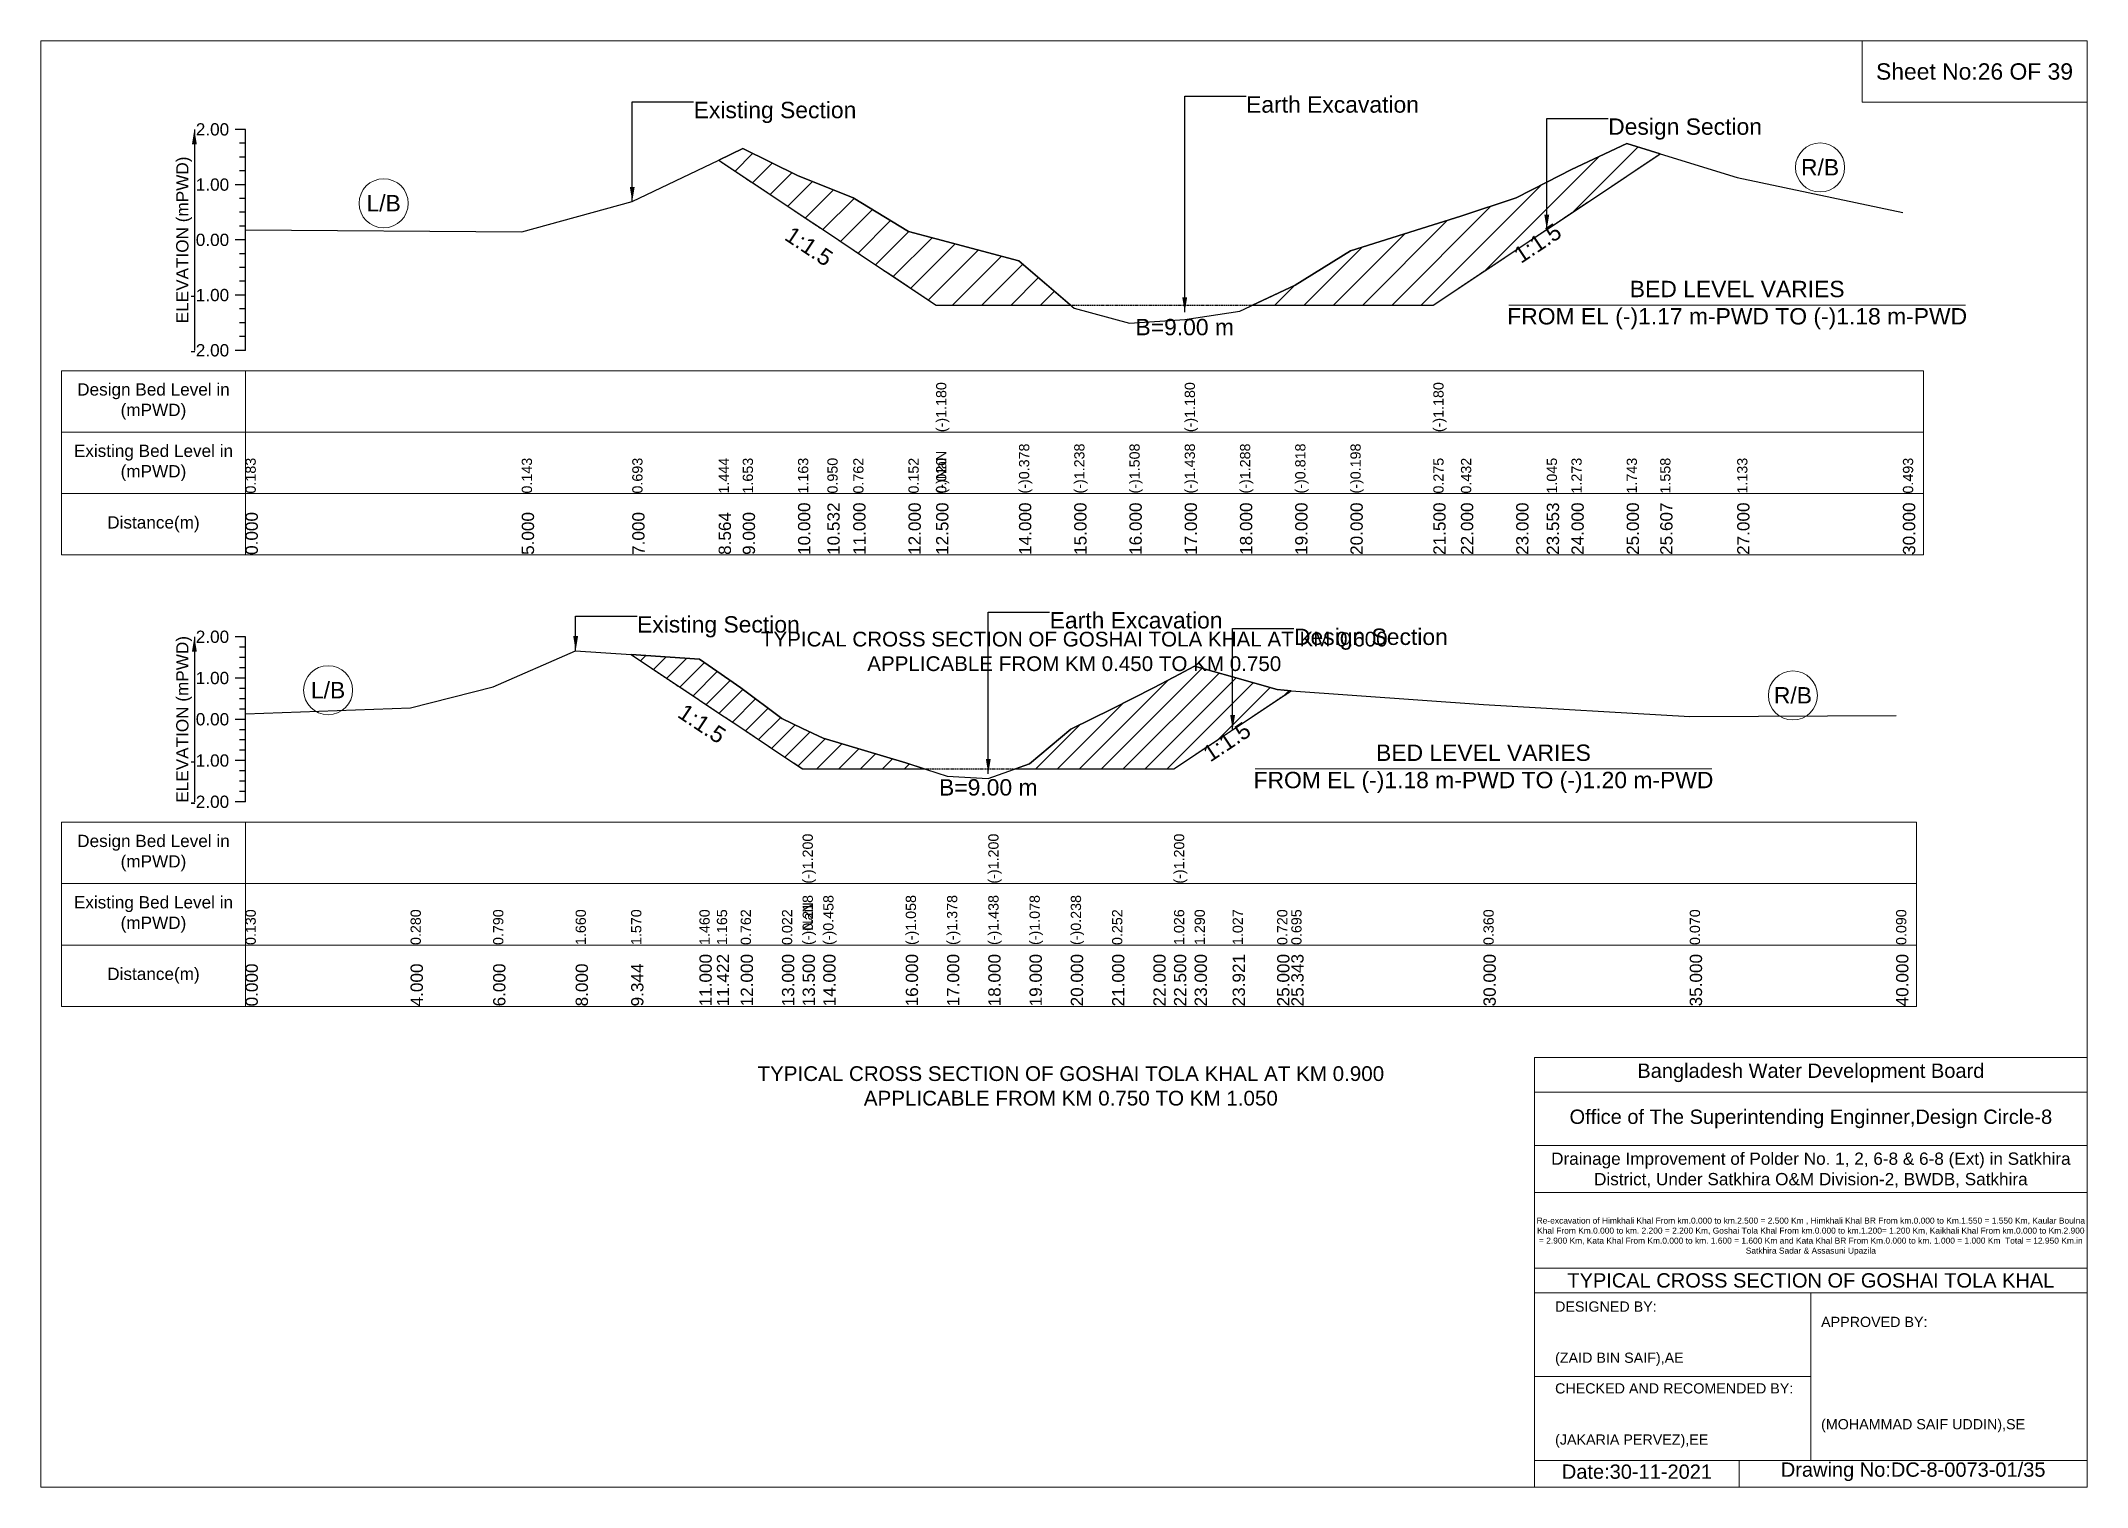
# Model space of a CAD drawing. Header units: inches. Extents: x 93000 to 486000, y -4242 to 0.
# Drawn here: x 350000 to 356000, y -4242 to 0 of the extents above; entities that cross this region are included whole.
import ezdxf

# ---------------------------------------------------------------- set-up
doc = ezdxf.new("R2010")
doc.units = ezdxf.units.IN
doc.header["$LTSCALE"] = 7
doc.header["$MEASUREMENT"] = 0
doc.linetypes.add('DASHED', pattern=[0.75, 0.5, -0.25])
for name, color, linetype, lineweight in [('Cross section Data Border', 7, 'Continuous', 9), ('Cross Section Labels', 7, 'Continuous', 9), ('Design_Bed_Level for Xsection', 7, 'DASHED', 25), ('Existing_Bed_Level for Xsection', 7, 'Continuous', 25), ('Long Section Labels', 7, 'Continuous', 9)]:
    doc.layers.add(name, color=color, linetype=linetype, lineweight=lineweight)
doc.styles.get("Standard").update_dxf_attribs({"font": 'arial.ttf'})
doc.dimstyles.get("Standard").update_dxf_attribs({"dimtxt": 0.18, "dimasz": 0.18, "dimexe": 0.18, "dimexo": 0.0625, "dimgap": 0.09, "dimtad": 0, "dimtih": 1, "dimtoh": 1, "dimdec": 4, "dimzin": 0, "dimdsep": 46, "dimtxsty": 'Standard', "dimcen": 0.09, "dimadec": 0, "dimazin": 0, "dimtfac": 1, "dimtdec": 4, "dimtofl": 0, "dimtmove": 0, "dimatfit": 3, "dimfxl": 1, "dimtolj": 1, "dimtzin": 0, "dimarcsym": 0})

msp = doc.modelspace()

# ---------------------------------------------------------------- texts
at = {"layer": 'Cross section Data Border', "attachment_point": 5}
for s, insert, char_height in [('Sheet No:26 OF 39', (355670, -90), 48), ('Bangladesh Water Development Board', (355190, -3027), 42), ('Office of The Superintending Enginner,Design Circle-8', (355190, -3162), 42)]:
    msp.add_mtext(s, dxfattribs=dict(at, insert=insert, char_height=char_height))
at = {"layer": 'Cross section Data Border'}
for s, insert, char_height, width, attachment_point in [('Design Bed Level in (mPWD)', (350330, -1057.7), 36, 480, 5), ('Existing Bed Level in (mPWD)', (350330, -1237.7), 36, 480, 5), ('Distance(m)', (350330, -1417.7), 36, 480, 5), ('Design Bed Level in (mPWD)', (350330, -2382), 36, 480, 5), ('Existing Bed Level in (mPWD)', (350330, -2562), 36, 480, 5), ('Distance(m)', (350330, -2742), 36, 480, 5), ('Drainage Improvement of Polder No. 1, 2, 6-8 & 6-8 (Ext) in Satkhira District, Under Satkhira O&M Division-2, BWDB, Satkhira', (355190, -3312), 36, 1680, 5), ('Re-excavation of Himkhali Khal From km.0.000 to km.2.500 = 2.500 Km , Himkhali Khal BR From km.0.000 to Km.1.550 = 1.550 Km, Kaular Boulna Khal From Km.0.000 to km. 2.200 = 2.200 Km, Goshai Tola Khal From km.0.000 to km.1.200= 1.200 Km, Kaikhali Khal From km.0.000 to Km.2.900 = 2.900 Km, Kata Khal From Km.0.000 to km. 1.600 = 1.600 Km and Kata Khal BR From Km.0.000 to km. 1.000 = 1.000 Km  Total = 12.950 Km.in Satkhira Sadar & Assasuni Upazila', (355190, -3507), 17.611, 1620, 5), ('TYPICAL CROSS SECTION OF GOSHAI TOLA KHAL', (355190, -3636), 42, 1680, 5), ('DESIGNED BY:^J^J^J(ZAID BIN SAIF),AE', (354440, -3792), 30, 840, 4), ('APPROVED BY:^J^J^J^J^J^J(MOHAMMAD SAIF UDDIN),SE', (355220, -3912), 30, 840, 4), ('CHECKED AND RECOMENDED BY:^J^J^J(JAKARIA PERVEZ),EE', (354440, -4032), 30, 840, 4), ('Date:30-11-2021', (354680, -4197), 42, 840, 5), ('Drawing No:DC-8-0073-01/35', (355490, -4197), 42, 1320, 5)]:
    msp.add_mtext(s, dxfattribs=dict(at, insert=insert, char_height=char_height, width=width, attachment_point=attachment_point))
at = {"layer": 'Cross Section Labels'}
for s, insert, char_height, attachment_point in [('Existing Section', (351914, -178.7), 48, 1), ('Earth Excavation', (353534, -162.5), 48, 1), ('Design Section', (354595.7, -227.3), 48, 1), ('R/B', (355217, -371), 48, 5), ('L/B', (351005, -476.3), 48, 5), ('BED LEVEL VARIES ^JFROM EL (-)1.17 m-PWD TO (-)1.18 m-PWD', (354974, -774.9), 48, 5), ('B=9.00 m', (353354, -815.4), 48, 2), ('Earth Excavation', (352958, -1675.4), 48, 1), ('Existing Section', (351748, -1687.5), 48, 1), ('TYPICAL CROSS SECTION OF GOSHAI TOLA KHAL AT KM 0.600^JAPPLICABLE FROM KM 0.450 TO KM 0.750', (353030, -1791), 43.2, 5), ('Design Section', (353674.5, -1723.8), 48, 1), ('L/B', (350842, -1904.7), 48, 5), ('R/B', (355137.5, -1919.8), 48, 5), ('BED LEVEL VARIES ^JFROM EL (-)1.18 m-PWD TO (-)1.20 m-PWD', (354230, -2135.2), 48, 5), ('B=9.00 m', (352778, -2165.5), 48, 2), ('TYPICAL CROSS SECTION OF GOSHAI TOLA KHAL AT KM 0.900^JAPPLICABLE FROM KM 0.750 TO KM 1.050', (353020, -3065.5), 43.2, 5)]:
    msp.add_mtext(s, dxfattribs=dict(at, insert=insert, char_height=char_height, attachment_point=attachment_point))
at = {"layer": 'Cross Section Labels', "char_height": 48, "attachment_point": 2}
for insert, rotation in [((354375.2, -573.3), 33.69007), ((352265.7, -582.6), 326.30993), ((351951.8, -1982.7), 326.30993), ((353464.2, -2035.7), 33.69007)]:
    msp.add_mtext('1:1.5', dxfattribs=dict(at, insert=insert, rotation=rotation))
at = {"layer": 'Existing_Bed_Level for Xsection', "char_height": 36, "attachment_point": 6}
for s, insert in [('2.00', (350552, -259.7)), ('1.00', (350552, -421.7)), ('0.00', (350552, -583.7)), ('-1.00', (350552, -745.7)), ('-2.00', (350552, -907.7)), ('2.00', (350552, -1748)), ('1.00', (350552, -1869)), ('0.00', (350552, -1990)), ('-1.00', (350552, -2111)), ('-2.00', (350552, -2232))]:
    msp.add_mtext(s, dxfattribs=dict(at, insert=insert))
at = {"layer": 'Existing_Bed_Level for Xsection', "char_height": 36, "attachment_point": 5, "rotation": 90}
for insert in [(350420, -583.7), (350420, -1990)]:
    msp.add_mtext('ELEVATION (mPWD)', dxfattribs=dict(at, insert=insert))
at = {"layer": 'Long Section Labels', "attachment_point": 1, "rotation": 90}
for s, insert, char_height in [('(-)1.180', (352625, -1147.7), 30), ('(-)1.180', (353354, -1147.7), 30), ('(-)1.180', (354083, -1147.7), 30), ('(-)0.378', (352868, -1327.7), 30), ('(-)1.238', (353030, -1327.7), 30), ('(-)1.508', (353192, -1327.7), 30), ('(-)1.438', (353354, -1327.7), 30), ('(-)1.438', (353354, -1327.7), 30), ('(-)1.438', (353354, -1327.7), 30), ('(-)1.288', (353516, -1327.7), 30), ('(-)0.818', (353678, -1327.7), 30), ('(-)0.198', (353840, -1327.7), 30), ('0.183', (350600, -1327.7), 30), ('0.143', (351410, -1327.7), 30), ('0.693', (351734, -1327.7), 30), ('1.444', (351987.4, -1327.7), 30), ('1.653', (352058, -1327.7), 30), ('1.163', (352220, -1327.7), 30), ('0.950', (352306.2, -1327.7), 30), ('0.762', (352382, -1327.7), 30), ('0.762', (352382, -1327.7), 30), ('0.152', (352544, -1327.7), 30), ('(-)NaN', (352625, -1327.7), 30), ('0.020', (352625, -1327.7), 30), ('0.020', (352625, -1327.7), 30), ('0.275', (354083, -1327.7), 30), ('0.275', (354083, -1327.7), 30), ('0.275', (354083, -1327.7), 30), ('0.432', (354164, -1327.7), 30), ('1.045', (354415.7, -1327.7), 30), ('1.273', (354488, -1327.7), 30), ('1.743', (354650, -1327.7), 30), ('1.558', (354748.3, -1327.7), 30), ('1.133', (354974, -1327.7), 30), ('0.493', (355460, -1327.7), 30), ('10.000', (352220, -1507.7), 36), ('10.532', (352306.2, -1507.7), 36), ('11.000', (352382, -1507.7), 36), ('12.000', (352544, -1507.7), 36), ('12.500', (352625, -1507.7), 36), ('12.500', (352625, -1507.7), 36), ('12.500', (352625, -1507.7), 36), ('14.000', (352868, -1507.7), 36), ('15.000', (353030, -1507.7), 36), ('16.000', (353192, -1507.7), 36), ('17.000', (353354, -1507.7), 36), ('17.000', (353354, -1507.7), 36), ('17.000', (353354, -1507.7), 36), ('18.000', (353516, -1507.7), 36), ('19.000', (353678, -1507.7), 36), ('20.000', (353840, -1507.7), 36), ('21.500', (354083, -1507.7), 36), ('21.500', (354083, -1507.7), 36), ('21.500', (354083, -1507.7), 36), ('22.000', (354164, -1507.7), 36), ('23.000', (354326, -1507.7), 36), ('23.553', (354415.7, -1507.7), 36), ('24.000', (354488, -1507.7), 36), ('25.000', (354650, -1507.7), 36), ('25.607', (354748.3, -1507.7), 36), ('27.000', (354974, -1507.7), 36), ('30.000', (355460, -1507.7), 36), ('0.000', (350600, -1507.7), 36), ('5.000', (351410, -1507.7), 36), ('7.000', (351734, -1507.7), 36), ('8.564', (351987.4, -1507.7), 36), ('9.000', (352058, -1507.7), 36), ('(-)1.200', (352233.5, -2472), 30), ('(-)1.200', (352778, -2472), 30), ('(-)1.200', (353322.5, -2472), 30), ('(-)0.218', (352233.5, -2652), 30), ('(-)0.218', (352233.5, -2652), 30), ('(-)0.458', (352294, -2652), 30), ('(-)1.058', (352536, -2652), 30), ('(-)1.378', (352657, -2652), 30), ('(-)1.438', (352778, -2652), 30), ('(-)1.438', (352778, -2652), 30), ('(-)1.438', (352778, -2652), 30), ('(-)1.078', (352899, -2652), 30), ('(-)0.238', (353020, -2652), 30), ('0.130', (350600, -2652), 30), ('0.280', (351084, -2652), 30), ('0.790', (351326, -2652), 30), ('1.660', (351568, -2652), 30), ('1.570', (351730.7, -2652), 30), ('1.460', (351931, -2652), 30), ('1.165', (351982.1, -2652), 30), ('0.762', (352052, -2652), 30), ('0.762', (352052, -2652), 30), ('0.022', (352173, -2652), 30), ('(-)NaN', (352233.5, -2652), 30), ('(-)NaN', (352233.5, -2652), 30), ('0.252', (353141, -2652), 30), ('1.026', (353322.5, -2652), 30), ('1.026', (353322.5, -2652), 30), ('1.290', (353383, -2652), 30), ('1.027', (353494.5, -2652), 30), ('0.720', (353625, -2652), 30), ('0.695', (353666.5, -2652), 30), ('0.360', (354230, -2652), 30), ('0.070', (354835, -2652), 30), ('0.090', (355440, -2652), 30), ('11.000', (351931, -2832), 36), ('11.422', (351982.1, -2832), 36), ('12.000', (352052, -2832), 36), ('13.000', (352173, -2832), 36), ('13.500', (352233.5, -2832), 36), ('13.500', (352233.5, -2832), 36), ('13.500', (352233.5, -2832), 36), ('14.000', (352294, -2832), 36), ('16.000', (352536, -2832), 36), ('17.000', (352657, -2832), 36), ('18.000', (352778, -2832), 36), ('18.000', (352778, -2832), 36), ('18.000', (352778, -2832), 36), ('19.000', (352899, -2832), 36), ('20.000', (353020, -2832), 36), ('21.000', (353141, -2832), 36), ('22.000', (353262, -2832), 36), ('22.500', (353322.5, -2832), 36), ('22.500', (353322.5, -2832), 36), ('22.500', (353322.5, -2832), 36), ('23.000', (353383, -2832), 36), ('23.921', (353494.5, -2832), 36), ('25.000', (353625, -2832), 36), ('25.343', (353666.5, -2832), 36), ('30.000', (354230, -2832), 36), ('35.000', (354835, -2832), 36), ('40.000', (355440, -2832), 36), ('0.000', (350600, -2832), 36), ('4.000', (351084, -2832), 36), ('6.000', (351326, -2832), 36), ('8.000', (351568, -2832), 36), ('9.344', (351730.7, -2832), 36)]:
    msp.add_mtext(s, dxfattribs=dict(at, insert=insert, char_height=char_height))

# ---------------------------------------------------------------- hatches: boundary and pattern name
at = {"layer": 'Existing_Bed_Level for Xsection'}
h = msp.add_hatch(dxfattribs=at)
h.set_pattern_fill('ANSI31', color=256, scale=486, style=0)
h.paths.add_polyline_path([(351987.4, -349.8), (352058, -396.9), (352220, -504.9), (352306.2, -562.3), (352382, -612.9), (352544, -720.9), (352625, -774.9), (352868, -774.9), (353019.1, -774.9), (352868, -644.9), (352625, -580.5), (352544, -559.1), (352382, -460.3), (352306.2, -429.9), (352220, -395.3), (352058, -315.9)])
h = msp.add_hatch(dxfattribs=at)
h.set_pattern_fill('ANSI31', color=256, scale=486, style=0)
h.paths.add_polyline_path([(353553.2, -774.9), (353678, -774.9), (353840, -774.9), (354083, -774.9), (354164, -720.9), (354326, -612.9), (354415.7, -553.1), (354488, -504.9), (354650, -396.9), (354748.3, -331.3), (354650, -301.3), (354488, -377.5), (354415.7, -414.4), (354326, -460.3), (354164, -513.7), (354083, -539.2), (353840, -615.8), (353678, -716.2)])
h = msp.add_hatch(dxfattribs=at)
h.set_pattern_fill('ANSI31', color=256, scale=363, style=0)
h.paths.add_polyline_path([(351730.7, -1800), (351931, -1933.5), (351982.1, -1967.6), (352052, -2014.2), (352173, -2094.9), (352233.5, -2135.2), (352294, -2135.2), (352536, -2135.2), (352589.7, -2135.2), (352536, -2118), (352294, -2045.4), (352233.5, -2016.4), (352173, -1987.3), (352052, -1897.8), (351982.1, -1849), (351931, -1813.3)])
h = msp.add_hatch(dxfattribs=at)
h.set_pattern_fill('ANSI31', color=256, scale=363, style=0)
h.paths.add_polyline_path([(352858, -2135.2), (352899, -2135.2), (353020, -2135.2), (353141, -2135.2), (353262, -2135.2), (353322.5, -2135.2), (353383, -2094.9), (353494.5, -2020.5), (353625, -1933.5), (353666.5, -1905.9), (353625, -1902.9), (353494.5, -1865.7), (353383, -1833.9), (353322.5, -1865.9), (353262, -1897.8), (353141, -1959.5), (353020, -2018.8), (352899, -2120.4)])

# ---------------------------------------------------------------- linework, layer by layer
at = {"layer": 'Cross section Data Border'}
for points in [[(350000, 0), (356000, 0), (356000, -4242), (350000, -4242)], [(355340, 0), (356000, 0), (356000, -180), (355340, -180)], [(350060, -967.7), (355520, -967.7), (355520, -1507.7), (350060, -1507.7)], [(350060, -2292), (355500, -2292), (355500, -2832), (350060, -2832)]]:
    msp.add_lwpolyline(points, close=True, dxfattribs=at)
for points in [[(350600, -967.7), (350600, -1507.7)], [(350060, -1147.7), (355520, -1147.7)], [(350060, -1327.7), (355520, -1327.7)], [(350600, -2292), (350600, -2832)], [(350060, -2472), (355500, -2472)], [(350060, -2652), (355500, -2652)], [(354380, -4242), (354380, -2982), (356000, -2982)], [(354380, -3084), (356000, -3084)], [(354380, -3240), (356000, -3240)], [(354380, -3378), (356000, -3378)], [(354380, -3600), (356000, -3600)], [(354380, -3672), (356000, -3672)], [(355190, -3672), (355190, -4164)], [(354380, -3918), (355190, -3918)], [(354380, -4164), (356000, -4164)], [(354980, -4164), (354980, -4242)]]:
    msp.add_lwpolyline(points, dxfattribs=at)
at = {"layer": 'Cross Section Labels'}
for points in [[(354304.2, -774.9), (355643.8, -774.9)], [(353560.2, -2135.2), (354899.8, -2135.2)]]:
    msp.add_lwpolyline(points, dxfattribs=at)
for centre in [(355217, -371), (351005, -476.3), (350842, -1904.7), (355137.5, -1919.8)]:
    msp.add_circle(centre, 72, dxfattribs=at)
at = {"layer": 'Design_Bed_Level for Xsection'}
for points in [[(351987.4, -349.8), (352306.2, -562.3), (352625, -774.9), (353354, -774.9), (354083, -774.9), (354415.7, -553.1), (354748.3, -331.3)], [(351730.7, -1800), (351982.1, -1967.6), (352233.5, -2135.2), (352778, -2135.2), (353322.5, -2135.2), (353494.5, -2020.5), (353666.5, -1905.9)]]:
    msp.add_lwpolyline(points, dxfattribs=at)
at = {"layer": 'Existing_Bed_Level for Xsection'}
for points in [[(350600, -259.7), (350570, -259.7)], [(350600, -907.7), (350600, -745.7), (350600, -583.7), (350600, -421.7), (350600, -259.7)], [(350600, -300.2), (350582, -300.2)], [(350600, -340.7), (350582, -340.7)], [(350600, -554.1), (351410, -560.5), (351734, -471.4), (351987.4, -349.8), (352058, -315.9), (352220, -395.3), (352306.2, -429.9), (352382, -460.3), (352544, -559.1), (352625, -580.5), (352625, -580.5), (352868, -644.9), (353030, -784.3), (353192, -828), (353354, -816.7), (353354, -816.7), (353516, -792.4), (353678, -716.2), (353840, -615.8), (354083, -539.2), (354083, -539.2), (354164, -513.7), (354326, -460.3), (354415.7, -414.4), (354488, -377.5), (354650, -301.3), (354748.3, -331.3), (354974, -400.2), (355460, -503.8)], [(350600, -381.2), (350582, -381.2)], [(350600, -421.7), (350570, -421.7)], [(350600, -462.2), (350582, -462.2)], [(350600, -502.7), (350582, -502.7)], [(350600, -583.7), (350570, -583.7)], [(350600, -543.2), (350582, -543.2)], [(350600, -624.2), (350582, -624.2)], [(350600, -664.7), (350582, -664.7)], [(350600, -705.2), (350582, -705.2)], [(350600, -745.7), (350570, -745.7)], [(350600, -786.2), (350582, -786.2)], [(350600, -826.7), (350582, -826.7)], [(350600, -867.2), (350582, -867.2)], [(350600, -907.7), (350570, -907.7)], [(350600, -1748), (350570, -1748)], [(350600, -1778.3), (350582, -1778.3)], [(350600, -2232), (350600, -2111), (350600, -1990), (350600, -1869), (350600, -1748)], [(350600, -1974.3), (351084, -1956.1), (351326, -1894.4), (351568, -1789.1), (351730.7, -1800), (351931, -1813.3), (351982.1, -1849), (352052, -1897.8), (352173, -1987.3), (352233.5, -2016.4), (352233.5, -2016.4), (352294, -2045.4), (352536, -2118), (352657, -2156.7), (352778, -2164), (352778, -2164), (352899, -2120.4), (353020, -2018.8), (353141, -1959.5), (353262, -1897.8), (353322.5, -1865.9), (353322.5, -1865.9), (353383, -1833.9), (353494.5, -1865.7), (353625, -1902.9), (353666.5, -1905.9), (354230, -1946.4), (354835, -1981.5), (355440, -1979.1)], [(350600, -1808.5), (350582, -1808.5)], [(350600, -1838.8), (350582, -1838.8)], [(350600, -1869), (350570, -1869)], [(350600, -1899.3), (350582, -1899.3)], [(350600, -1929.5), (350582, -1929.5)], [(350600, -1959.8), (350582, -1959.8)], [(350600, -1990), (350570, -1990)], [(350600, -2020.3), (350582, -2020.3)], [(350600, -2050.5), (350582, -2050.5)], [(350600, -2080.8), (350582, -2080.8)], [(350600, -2111), (350570, -2111)], [(350600, -2141.3), (350582, -2141.3)], [(350600, -2171.5), (350582, -2171.5)], [(350600, -2201.8), (350582, -2201.8)], [(350600, -2232), (350570, -2232)]]:
    msp.add_lwpolyline(points, dxfattribs=at)
for points in [[(351987.4, -349.8), (351987.4, -349.8), (352058, -396.9), (352220, -504.9), (352306.2, -562.3), (352382, -612.9), (352544, -720.9), (352625, -774.9), (352625, -774.9), (352868, -774.9), (353019.1, -774.9), (352868, -644.9), (352625, -580.5), (352625, -580.5), (352544, -559.1), (352382, -460.3), (352306.2, -429.9), (352220, -395.3), (352058, -315.9), (351987.4, -349.8)], [(353553.2, -774.9), (353678, -774.9), (353840, -774.9), (354083, -774.9), (354083, -774.9), (354164, -720.9), (354326, -612.9), (354415.7, -553.1), (354488, -504.9), (354650, -396.9), (354748.3, -331.3), (354748.3, -331.3), (354748.3, -331.3), (354650, -301.3), (354488, -377.5), (354415.7, -414.4), (354326, -460.3), (354164, -513.7), (354083, -539.2), (354083, -539.2), (353840, -615.8), (353678, -716.2)], [(351730.7, -1800), (351931, -1933.5), (351982.1, -1967.6), (352052, -2014.2), (352173, -2094.9), (352233.5, -2135.2), (352233.5, -2135.2), (352294, -2135.2), (352536, -2135.2), (352589.7, -2135.2), (352536, -2118), (352294, -2045.4), (352233.5, -2016.4), (352233.5, -2016.4), (352173, -1987.3), (352052, -1897.8), (351982.1, -1849), (351931, -1813.3)], [(352858, -2135.2), (352899, -2135.2), (353020, -2135.2), (353141, -2135.2), (353262, -2135.2), (353322.5, -2135.2), (353322.5, -2135.2), (353383, -2094.9), (353494.5, -2020.5), (353625, -1933.5), (353666.5, -1905.9), (353625, -1902.9), (353494.5, -1865.7), (353383, -1833.9), (353322.5, -1865.9), (353322.5, -1865.9), (353262, -1897.8), (353141, -1959.5), (353020, -2018.8), (352899, -2120.4)]]:
    msp.add_lwpolyline(points, close=True, dxfattribs=at)

msp.set_redraw_order([(e.dxf.handle, doc.entitydb.next_handle()) for e in msp.query("TEXT MTEXT ATTDEF DIMENSION ARC_DIMENSION")])  # texts and dimensions are drawn at this point

# ---------------------------------------------------------------- leaders
at = {"layer": 'Cross Section Labels', "annotation_type": 0, "has_hookline": 1, "hookline_direction": 0}
for points, text_width in [([(351734, -471.4), (351734, -178.7), (351913.9, -178.7)], 467.2), ([(353354, -795.8), (353354, -162.5), (353533.9, -162.5)], 497), ([(354415.7, -553.1), (354415.7, -227.3), (354595.6, -227.3)], 441.2), ([(352778, -2149.6), (352778, -1675.4), (352957.9, -1675.4)], 497), ([(351568, -1789.1), (351568, -1687.5), (351747.9, -1687.5)], 467.2), ([(353494.5, -2020.5), (353494.5, -1723.8), (353674.4, -1723.8)], 441.2)]:
    msp.add_leader(points, dimstyle='Standard', override={"dimasz": 43.2}, dxfattribs=dict(at, text_width=text_width))
at = {"layer": 'Existing_Bed_Level for Xsection'}
for points in [[(350450, -259.7), (350450, -907.7)], [(350450, -1748), (350450, -2232)]]:
    msp.add_leader(points, dimstyle='Standard', override={"dimasz": 43.2}, dxfattribs=at)

doc.saveas('drawing.dxf')
